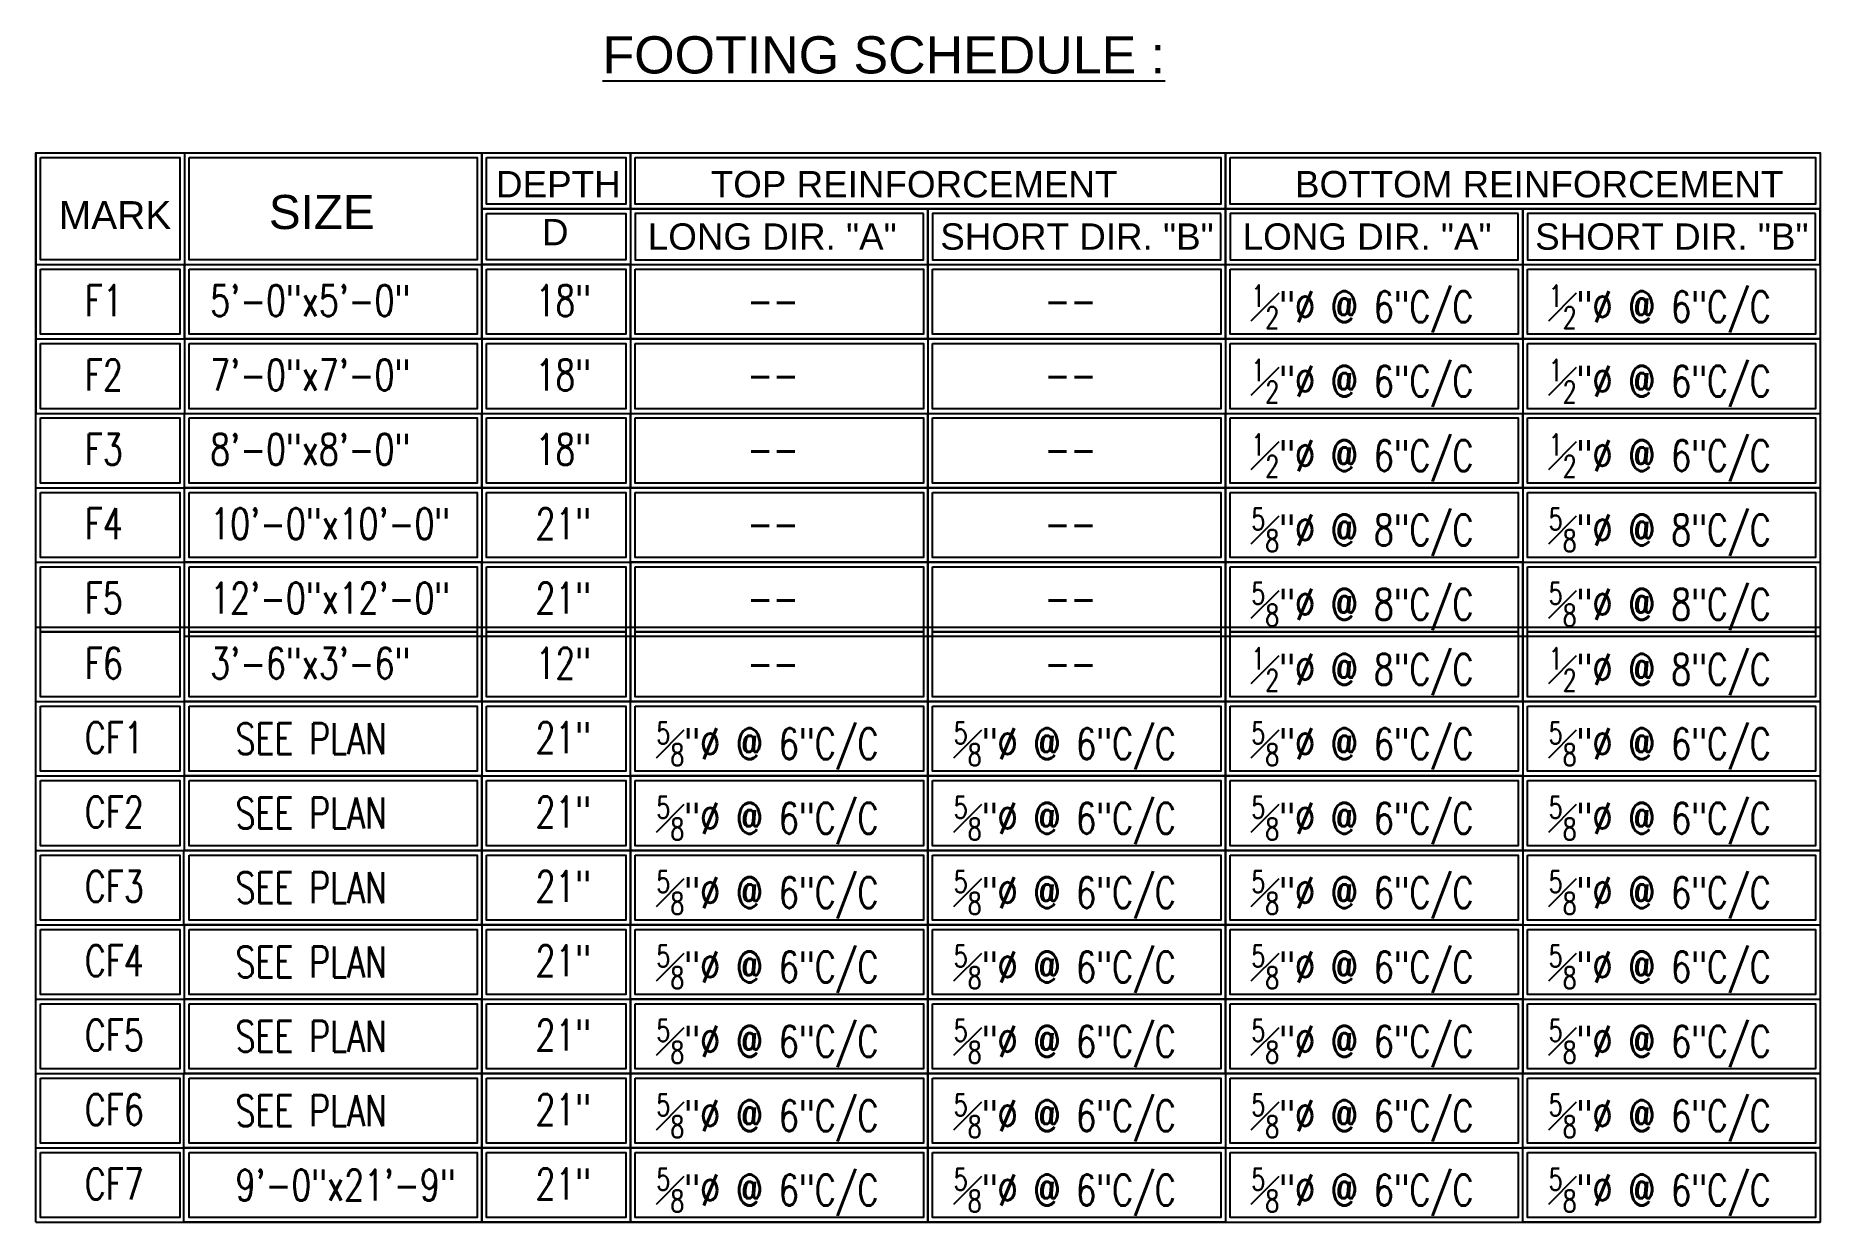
# Model space of a CAD drawing. Header units: inches. Extents: x 41285 to 57578, y -189 to 12305.
# Drawn here: x 52835.2 to 52979.2, y 9552.1 to 9647.9 of the extents above; entities that cross this region are included whole.
import ezdxf

# ---------------------------------------------------------------- set-up
doc = ezdxf.new("R2010")
doc.units = ezdxf.units.IN
doc.header["$LTSCALE"] = 30
doc.header["$MEASUREMENT"] = 0
doc.layers.add('A-TEXT-P', color=242, linetype='Continuous')
doc.layers.add('PB', color=3, linetype='Continuous')
doc.styles.add('3-32', font='simplex.shx', dxfattribs={"width": 0.75, "height": 10.6666})
doc.styles.add('ARIAL', font='arial.ttf')

msp = doc.modelspace()

# ---------------------------------------------------------------- texts
at = {"layer": 'A-TEXT-P', "color": 4, "style": 'ARIAL'}
for s, height, p in [('%%UFOOTING SCHEDULE :', 3, (52880.92226069, 9644.81131395)), ('DEPTH', 2.125, (52872.33002116, 9634.81943109)), ('TOP REINFORCEMENT', 2.125, (52889.65853858, 9634.81943109)), ('BOTTOM REINFORCEMENT', 2.125, (52936.79860458, 9634.81943109)), ('SIZE', 2.75, (52854.00155228, 9632.26118857)), ('MARK', 2.25, (52837.04823333, 9632.26118857)), ('D', 2.125, (52876.04014205, 9630.9510325)), ('LONG DIR. "A"', 2.125, (52884.57739855, 9630.59421106)), ('SHORT DIR. "B"', 2.125, (52908.17671521, 9630.59421106)), ('LONG DIR. "A"', 2.125, (52932.57739855, 9630.59421106)), ('SHORT DIR. "B"', 2.125, (52956.17671521, 9630.59421106))]:
    msp.add_text(s, height=height, dxfattribs=at).set_placement(p)
at = {"layer": 'A-TEXT-P', "color": 2, "char_height": 2.5, "attachment_point": 1, "style": '3-32'}
for s, insert in [('\\A1;F1', (52839.16269705, 9627.74111158)), ('\\A1;5\'-0"x5\'-0"', (52849.27230767, 9627.74111158)), ('\\A1;18"', (52875.51277362, 9627.74111158)), ('\\A1;{\\H0.7x;\\S1#2;}"%%C @ 6"C/C', (52933.27230767, 9627.74111158)), ('\\A1;{\\H0.7x;\\S1#2;\\H1.4286x;"%%C @ 6"C/C}', (52957.27230767, 9627.74111158)), ('\\A1;--', (52892.5914739, 9627.74111158)), ('\\A1;--', (52916.5914739, 9627.74111158)), ('\\A1;F2', (52839.16269705, 9621.74111158)), ('\\A1;7\'-0"x7\'-0"', (52849.27230767, 9621.74111158)), ('\\A1;18"', (52875.51277362, 9621.74111158)), ('\\A1;{\\H0.7x;\\S1#2;\\H1.4286x;"%%C @ 6"C/C}', (52933.27230767, 9621.74111158)), ('\\A1;{\\H0.7x;\\S1#2;\\H1.4286x;"%%C @ 6"C/C}', (52957.27230767, 9621.74111158)), ('\\A1;--', (52892.5914739, 9621.74111158)), ('\\A1;--', (52916.5914739, 9621.74111158)), ('\\A1;F3', (52839.16269705, 9615.74111158)), ('\\A1;8\'-0"x8\'-0"', (52849.27230767, 9615.74111158)), ('\\A1;18"', (52875.51277362, 9615.74111158)), ('\\A1;{\\H0.7x;\\S1#2;\\H1.4286x;"%%C @ 6"C/C}', (52933.27230767, 9615.74111158)), ('\\A1;{\\H0.7x;\\S1#2;\\H1.4286x;"%%C @ 6"C/C}', (52957.27230767, 9615.74111158)), ('\\A1;--', (52892.5914739, 9615.74111158)), ('\\A1;--', (52916.5914739, 9615.74111158)), ('\\A1;F4', (52839.16269705, 9609.74111158)), ('\\A1;10\'-0"x10\'-0"', (52849.27230767, 9609.74111158)), ('\\A1;21"', (52875.51277362, 9609.74111158)), ('\\A1;{\\H0.7x;\\S5#8;\\H1.4286x;"%%C @ 8"C/C}', (52933.27230767, 9609.74111158)), ('\\A1;{\\H0.7x;\\S5#8;\\H1.4286x;"%%C @ 8"C/C}', (52957.27230767, 9609.74111158)), ('\\A1;--', (52892.5914739, 9609.74111158)), ('\\A1;--', (52916.5914739, 9609.74111158)), ('\\A1;F5', (52839.16269705, 9603.74111158)), ('\\A1;12\'-0"x12\'-0"', (52849.27230767, 9603.74111158)), ('\\A1;21"', (52875.51277362, 9603.74111158)), ('\\A1;{\\H0.7x;\\S5#8;\\H1.4286x;"%%C @ 8"C/C}', (52933.27230767, 9603.74111158)), ('\\A1;{\\H0.7x;\\S5#8;\\H1.4286x;"%%C @ 8"C/C}', (52957.27230767, 9603.74111158)), ('\\A1;--', (52892.5914739, 9603.74111158)), ('\\A1;--', (52916.5914739, 9603.74111158)), ('\\A1;F6', (52839.16269705, 9598.49111158)), ('\\A1;3\'-6"x3\'-6"', (52849.27230767, 9598.49111158)), ('\\A1;12"', (52875.51277362, 9598.49111158)), ('\\A1;{\\H0.7x;\\S1#2;\\H1.4286x;"%%C @ 8"C/C}', (52933.27230767, 9598.49111158)), ('\\A1;{\\H0.7x;\\S1#2;\\H1.4286x;"%%C @ 8"C/C}', (52957.27230767, 9598.49111158)), ('\\A1;--', (52892.5914739, 9598.49111158)), ('\\A1;--', (52916.5914739, 9598.49111158)), ('\\A1;CF1', (52839.16269705, 9592.49111158)), ('\\A1;SEE PLAN', (52851.31666348, 9592.39822439)), ('\\A1;21"', (52875.51277362, 9592.49111158)), ('\\A1;{\\H0.7x;\\S5#8;}"%%C @ 6"C/C', (52885.27230767, 9592.49111158)), ('\\A1;{\\H0.7x;\\S5#8;\\H1.4286x;"%%C @ 6"C/C}', (52909.27230767, 9592.49111158)), ('\\A1;{\\H0.7x;\\S5#8;\\H1.4286x;"%%C @ 6"C/C}', (52933.27230767, 9592.49111158)), ('\\A1;{\\H0.7x;\\S5#8;\\H1.4286x;"%%C @ 6"C/C}', (52957.27230767, 9592.49111158)), ('\\A1;CF2', (52839.16269705, 9586.49111158)), ('\\A1;SEE PLAN', (52851.31666348, 9586.39822439)), ('\\A1;21"', (52875.51277362, 9586.49111158)), ('\\A1;{\\H0.7x;\\S5#8;\\H1.4286x;"%%C @ 6"C/C}', (52885.27230767, 9586.49111158)), ('\\A1;{\\H0.7x;\\S5#8;\\H1.4286x;"%%C @ 6"C/C}', (52909.27230767, 9586.49111158)), ('\\A1;{\\H0.7x;\\S5#8;\\H1.4286x;"%%C @ 6"C/C}', (52933.27230767, 9586.49111158)), ('\\A1;{\\H0.7x;\\S5#8;\\H1.4286x;"%%C @ 6"C/C}', (52957.27230767, 9586.49111158)), ('\\A1;CF3', (52839.16269705, 9580.49111158)), ('\\A1;SEE PLAN', (52851.31666348, 9580.39822439)), ('\\A1;21"', (52875.51277362, 9580.49111158)), ('\\A1;{\\H0.7x;\\S5#8;\\H1.4286x;"%%C @ 6"C/C}', (52885.27230767, 9580.49111158)), ('\\A1;{\\H0.7x;\\S5#8;\\H1.4286x;"%%C @ 6"C/C}', (52909.27230767, 9580.49111158)), ('\\A1;{\\H0.7x;\\S5#8;\\H1.4286x;"%%C @ 6"C/C}', (52933.27230767, 9580.49111158)), ('\\A1;{\\H0.7x;\\S5#8;\\H1.4286x;"%%C @ 6"C/C}', (52957.27230767, 9580.49111158)), ('\\A1;CF4', (52839.16269705, 9574.49111158)), ('\\A1;SEE PLAN', (52851.31666348, 9574.39822439)), ('\\A1;21"', (52875.51277362, 9574.49111158)), ('\\A1;{\\H0.7x;\\S5#8;\\H1.4286x;"%%C @ 6"C/C}', (52885.27230767, 9574.49111158)), ('\\A1;{\\H0.7x;\\S5#8;\\H1.4286x;"%%C @ 6"C/C}', (52909.27230767, 9574.49111158)), ('\\A1;{\\H0.7x;\\S5#8;\\H1.4286x;"%%C @ 6"C/C}', (52933.27230767, 9574.49111158)), ('\\A1;{\\H0.7x;\\S5#8;\\H1.4286x;"%%C @ 6"C/C}', (52957.27230767, 9574.49111158)), ('\\A1;CF5', (52839.16269705, 9568.49111158)), ('\\A1;SEE PLAN', (52851.31666348, 9568.39822439)), ('\\A1;21"', (52875.51277362, 9568.49111158)), ('\\A1;{\\H0.7x;\\S5#8;\\H1.4286x;"%%C @ 6"C/C}', (52885.27230767, 9568.49111158)), ('\\A1;{\\H0.7x;\\S5#8;\\H1.4286x;"%%C @ 6"C/C}', (52909.27230767, 9568.49111158)), ('\\A1;{\\H0.7x;\\S5#8;\\H1.4286x;"%%C @ 6"C/C}', (52933.27230767, 9568.49111158)), ('\\A1;{\\H0.7x;\\S5#8;\\H1.4286x;"%%C @ 6"C/C}', (52957.27230767, 9568.49111158)), ('\\A1;CF6', (52839.16269705, 9562.49111158)), ('\\A1;SEE PLAN', (52851.31666348, 9562.39822439)), ('\\A1;21"', (52875.51277362, 9562.49111158)), ('\\A1;{\\H0.7x;\\S5#8;\\H1.4286x;"%%C @ 6"C/C}', (52885.27230767, 9562.49111158)), ('\\A1;{\\H0.7x;\\S5#8;\\H1.4286x;"%%C @ 6"C/C}', (52909.27230767, 9562.49111158)), ('\\A1;{\\H0.7x;\\S5#8;\\H1.4286x;"%%C @ 6"C/C}', (52933.27230767, 9562.49111158)), ('\\A1;{\\H0.7x;\\S5#8;\\H1.4286x;"%%C @ 6"C/C}', (52957.27230767, 9562.49111158)), ('\\A1;CF7', (52839.16269705, 9556.49111158)), ('\\A1;9\'-0"x21\'-9"', (52851.31666348, 9556.39822439)), ('\\A1;21"', (52875.51277362, 9556.49111158)), ('\\A1;{\\H0.7x;\\S5#8;\\H1.4286x;"%%C @ 6"C/C}', (52885.27230767, 9556.49111158)), ('\\A1;{\\H0.7x;\\S5#8;\\H1.4286x;"%%C @ 6"C/C}', (52909.27230767, 9556.49111158)), ('\\A1;{\\H0.7x;\\S5#8;\\H1.4286x;"%%C @ 6"C/C}', (52933.27230767, 9556.49111158)), ('\\A1;{\\H0.7x;\\S5#8;\\H1.4286x;"%%C @ 6"C/C}', (52957.27230767, 9556.49111158))]:
    msp.add_mtext_dynamic_manual_height_columns(s, width=427.8775523931, gutter_width=30, heights=[0], dxfattribs=dict(at, insert=insert))

# ---------------------------------------------------------------- linework, layer by layer
at = {"layer": 'PB', "color": 1}
for p, q in [((52835.1874212, 9638.39528587), (52835.1874212, 9617.39528587)), ((52835.1874212, 9638.39528587), (52979.1874212, 9638.39528587)), ((52847.1874212, 9638.39528587), (52847.1874212, 9617.39528587)), ((52871.1874212, 9638.39528587), (52871.1874212, 9617.39528587)), ((52883.1874212, 9638.39528587), (52883.1874212, 9617.39528587)), ((52931.1874212, 9638.39528587), (52931.1874212, 9617.39528587)), ((52979.1874212, 9638.39528587), (52979.1874212, 9563.39528587)), ((52871.1874212, 9633.89528587), (52979.1874212, 9633.89528587)), ((52883.1874212, 9633.89528587), (52931.1874212, 9633.89528587)), ((52907.1874212, 9633.89528587), (52907.1874212, 9617.39528587)), ((52931.1874212, 9633.89528587), (52979.1874212, 9633.89528587)), ((52955.1874212, 9633.89528587), (52955.1874212, 9617.39528587)), ((52835.1874212, 9629.39528587), (52979.1874212, 9629.39528587)), ((52835.1874212, 9623.39528587), (52979.1874212, 9623.39528587)), ((52835.1874212, 9617.39528587), (52979.1874212, 9617.39528587)), ((52835.1874212, 9617.39528587), (52979.1874212, 9617.39528587)), ((52835.1874212, 9611.39528587), (52979.1874212, 9611.39528587)), ((52835.1874212, 9605.39528587), (52979.1874212, 9605.39528587)), ((52835.1874212, 9605.39528587), (52979.1874212, 9605.39528587)), ((52835.1874212, 9600.14528587), (52979.1874212, 9600.14528587)), ((52835.1874212, 9600.14528587), (52979.1874212, 9600.14528587)), ((52835.1874212, 9594.14528587), (52979.1874212, 9594.14528587)), ((52835.1874212, 9588.14528587), (52979.1874212, 9588.14528587)), ((52835.1874212, 9588.14528587), (52979.1874212, 9588.14528587)), ((52835.1874212, 9582.14528587), (52979.1874212, 9582.14528587)), ((52835.1874212, 9576.14528587), (52979.1874212, 9576.14528587)), ((52835.1874212, 9576.14528587), (52979.1874212, 9576.14528587)), ((52835.1874212, 9570.14528587), (52979.1874212, 9570.14528587)), ((52835.1874212, 9570.14528587), (52979.1874212, 9570.14528587)), ((52835.1874212, 9564.14528587), (52979.1874212, 9564.14528587)), ((52835.1874212, 9558.14528587), (52979.1874212, 9558.14528587)), ((52835.1874212, 9558.14528587), (52979.1874212, 9558.14528587)), ((52835.1874212, 9552.14528587), (52979.1874212, 9552.14528587))]:
    msp.add_line(p, q, dxfattribs=at)
msp.add_lwpolyline([(52835.1874212, 9552.14528587), (52835.1874212, 9638.39528587), (52979.1874212, 9638.39528587)], dxfattribs=at)
at = {"layer": 'PB'}
for points in [[(52835.5624212, 9638.02028587), (52846.8124212, 9638.02028587), (52846.8124212, 9629.77028587), (52835.5624212, 9629.77028587)], [(52847.5624212, 9638.02028587), (52870.8124212, 9638.02028587), (52870.8124212, 9629.77028587), (52847.5624212, 9629.77028587)], [(52871.5624212, 9638.02028587), (52882.8124212, 9638.02028587), (52882.8124212, 9634.27028587), (52871.5624212, 9634.27028587)], [(52883.5624212, 9638.02028587), (52930.8124212, 9638.02028587), (52930.8124212, 9634.27028587), (52883.5624212, 9634.27028587)], [(52931.5624212, 9638.02028587), (52978.8124212, 9638.02028587), (52978.8124212, 9634.27028587), (52931.5624212, 9634.27028587)], [(52871.5624212, 9633.52028587), (52882.8124212, 9633.52028587), (52882.8124212, 9629.77028587), (52871.5624212, 9629.77028587)], [(52906.8124212, 9633.52028587), (52883.5624212, 9633.52028587), (52883.5624212, 9629.77028587), (52906.8124212, 9629.77028587)], [(52930.8124212, 9633.52028587), (52907.5624212, 9633.52028587), (52907.5624212, 9629.77028587), (52930.8124212, 9629.77028587)], [(52954.8124212, 9633.52028587), (52931.5624212, 9633.52028587), (52931.5624212, 9629.77028587), (52954.8124212, 9629.77028587)], [(52978.8124212, 9633.52028587), (52955.5624212, 9633.52028587), (52955.5624212, 9629.77028587), (52978.8124212, 9629.77028587)], [(52835.5624212, 9629.02028587), (52846.8124212, 9629.02028587), (52846.8124212, 9623.77028587), (52835.5624212, 9623.77028587)], [(52847.5624212, 9629.02028587), (52870.8124212, 9629.02028587), (52870.8124212, 9623.77028587), (52847.5624212, 9623.77028587)], [(52871.5624212, 9629.02028587), (52882.8124212, 9629.02028587), (52882.8124212, 9623.77028587), (52871.5624212, 9623.77028587)], [(52883.5624212, 9629.02028587), (52906.8124212, 9629.02028587), (52906.8124212, 9623.77028587), (52883.5624212, 9623.77028587)], [(52907.5624212, 9629.02028587), (52930.8124212, 9629.02028587), (52930.8124212, 9623.77028587), (52907.5624212, 9623.77028587)], [(52931.5624212, 9629.02028587), (52954.8124212, 9629.02028587), (52954.8124212, 9623.77028587), (52931.5624212, 9623.77028587)], [(52955.5624212, 9629.02028587), (52978.8124212, 9629.02028587), (52978.8124212, 9623.77028587), (52955.5624212, 9623.77028587)], [(52835.5624212, 9623.02028587), (52846.8124212, 9623.02028587), (52846.8124212, 9617.77028587), (52835.5624212, 9617.77028587)], [(52847.5624212, 9623.02028587), (52870.8124212, 9623.02028587), (52870.8124212, 9617.77028587), (52847.5624212, 9617.77028587)], [(52871.5624212, 9623.02028587), (52882.8124212, 9623.02028587), (52882.8124212, 9617.77028587), (52871.5624212, 9617.77028587)], [(52883.5624212, 9623.02028587), (52906.8124212, 9623.02028587), (52906.8124212, 9617.77028587), (52883.5624212, 9617.77028587)], [(52907.5624212, 9623.02028587), (52930.8124212, 9623.02028587), (52930.8124212, 9617.77028587), (52907.5624212, 9617.77028587)], [(52931.5624212, 9623.02028587), (52954.8124212, 9623.02028587), (52954.8124212, 9617.77028587), (52931.5624212, 9617.77028587)], [(52955.5624212, 9623.02028587), (52978.8124212, 9623.02028587), (52978.8124212, 9617.77028587), (52955.5624212, 9617.77028587)], [(52835.5624212, 9617.02028587), (52846.8124212, 9617.02028587), (52846.8124212, 9611.77028587), (52835.5624212, 9611.77028587)], [(52847.5624212, 9617.02028587), (52870.8124212, 9617.02028587), (52870.8124212, 9611.77028587), (52847.5624212, 9611.77028587)], [(52871.5624212, 9617.02028587), (52882.8124212, 9617.02028587), (52882.8124212, 9611.77028587), (52871.5624212, 9611.77028587)], [(52883.5624212, 9617.02028587), (52906.8124212, 9617.02028587), (52906.8124212, 9611.77028587), (52883.5624212, 9611.77028587)], [(52907.5624212, 9617.02028587), (52930.8124212, 9617.02028587), (52930.8124212, 9611.77028587), (52907.5624212, 9611.77028587)], [(52931.5624212, 9617.02028587), (52954.8124212, 9617.02028587), (52954.8124212, 9611.77028587), (52931.5624212, 9611.77028587)], [(52955.5624212, 9617.02028587), (52978.8124212, 9617.02028587), (52978.8124212, 9611.77028587), (52955.5624212, 9611.77028587)], [(52835.5624212, 9611.02028587), (52846.8124212, 9611.02028587), (52846.8124212, 9605.77028587), (52835.5624212, 9605.77028587)], [(52847.5624212, 9611.02028587), (52870.8124212, 9611.02028587), (52870.8124212, 9605.77028587), (52847.5624212, 9605.77028587)], [(52871.5624212, 9611.02028587), (52882.8124212, 9611.02028587), (52882.8124212, 9605.77028587), (52871.5624212, 9605.77028587)], [(52883.5624212, 9611.02028587), (52906.8124212, 9611.02028587), (52906.8124212, 9605.77028587), (52883.5624212, 9605.77028587)], [(52907.5624212, 9611.02028587), (52930.8124212, 9611.02028587), (52930.8124212, 9605.77028587), (52907.5624212, 9605.77028587)], [(52931.5624212, 9611.02028587), (52954.8124212, 9611.02028587), (52954.8124212, 9605.77028587), (52931.5624212, 9605.77028587)], [(52955.5624212, 9611.02028587), (52978.8124212, 9611.02028587), (52978.8124212, 9605.77028587), (52955.5624212, 9605.77028587)], [(52835.5624212, 9605.02028587), (52846.8124212, 9605.02028587), (52846.8124212, 9599.77028587), (52835.5624212, 9599.77028587)], [(52847.5624212, 9605.02028587), (52870.8124212, 9605.02028587), (52870.8124212, 9599.77028587), (52847.5624212, 9599.77028587)], [(52871.5624212, 9605.02028587), (52882.8124212, 9605.02028587), (52882.8124212, 9599.77028587), (52871.5624212, 9599.77028587)], [(52883.5624212, 9605.02028587), (52906.8124212, 9605.02028587), (52906.8124212, 9599.77028587), (52883.5624212, 9599.77028587)], [(52907.5624212, 9605.02028587), (52930.8124212, 9605.02028587), (52930.8124212, 9599.77028587), (52907.5624212, 9599.77028587)], [(52931.5624212, 9605.02028587), (52954.8124212, 9605.02028587), (52954.8124212, 9599.77028587), (52931.5624212, 9599.77028587)], [(52955.5624212, 9605.02028587), (52978.8124212, 9605.02028587), (52978.8124212, 9599.77028587), (52955.5624212, 9599.77028587)], [(52835.5624212, 9599.77028587), (52846.8124212, 9599.77028587), (52846.8124212, 9594.52028587), (52835.5624212, 9594.52028587)], [(52847.5624212, 9599.77028587), (52870.8124212, 9599.77028587), (52870.8124212, 9594.52028587), (52847.5624212, 9594.52028587)], [(52871.5624212, 9599.77028587), (52882.8124212, 9599.77028587), (52882.8124212, 9594.52028587), (52871.5624212, 9594.52028587)], [(52883.5624212, 9599.77028587), (52906.8124212, 9599.77028587), (52906.8124212, 9594.52028587), (52883.5624212, 9594.52028587)], [(52907.5624212, 9599.77028587), (52930.8124212, 9599.77028587), (52930.8124212, 9594.52028587), (52907.5624212, 9594.52028587)], [(52931.5624212, 9599.77028587), (52954.8124212, 9599.77028587), (52954.8124212, 9594.52028587), (52931.5624212, 9594.52028587)], [(52955.5624212, 9599.77028587), (52978.8124212, 9599.77028587), (52978.8124212, 9594.52028587), (52955.5624212, 9594.52028587)], [(52835.5624212, 9593.77028587), (52846.8124212, 9593.77028587), (52846.8124212, 9588.52028587), (52835.5624212, 9588.52028587)], [(52847.5624212, 9593.77028587), (52870.8124212, 9593.77028587), (52870.8124212, 9588.52028587), (52847.5624212, 9588.52028587)], [(52871.5624212, 9593.77028587), (52882.8124212, 9593.77028587), (52882.8124212, 9588.52028587), (52871.5624212, 9588.52028587)], [(52883.5624212, 9593.77028587), (52906.8124212, 9593.77028587), (52906.8124212, 9588.52028587), (52883.5624212, 9588.52028587)], [(52907.5624212, 9593.77028587), (52930.8124212, 9593.77028587), (52930.8124212, 9588.52028587), (52907.5624212, 9588.52028587)], [(52931.5624212, 9593.77028587), (52954.8124212, 9593.77028587), (52954.8124212, 9588.52028587), (52931.5624212, 9588.52028587)], [(52955.5624212, 9593.77028587), (52978.8124212, 9593.77028587), (52978.8124212, 9588.52028587), (52955.5624212, 9588.52028587)], [(52835.5624212, 9587.77028587), (52846.8124212, 9587.77028587), (52846.8124212, 9582.52028587), (52835.5624212, 9582.52028587)], [(52847.5624212, 9587.77028587), (52870.8124212, 9587.77028587), (52870.8124212, 9582.52028587), (52847.5624212, 9582.52028587)], [(52871.5624212, 9587.77028587), (52882.8124212, 9587.77028587), (52882.8124212, 9582.52028587), (52871.5624212, 9582.52028587)], [(52883.5624212, 9587.77028587), (52906.8124212, 9587.77028587), (52906.8124212, 9582.52028587), (52883.5624212, 9582.52028587)], [(52907.5624212, 9587.77028587), (52930.8124212, 9587.77028587), (52930.8124212, 9582.52028587), (52907.5624212, 9582.52028587)], [(52931.5624212, 9587.77028587), (52954.8124212, 9587.77028587), (52954.8124212, 9582.52028587), (52931.5624212, 9582.52028587)], [(52955.5624212, 9587.77028587), (52978.8124212, 9587.77028587), (52978.8124212, 9582.52028587), (52955.5624212, 9582.52028587)], [(52835.5624212, 9581.77028587), (52846.8124212, 9581.77028587), (52846.8124212, 9576.52028587), (52835.5624212, 9576.52028587)], [(52847.5624212, 9581.77028587), (52870.8124212, 9581.77028587), (52870.8124212, 9576.52028587), (52847.5624212, 9576.52028587)], [(52871.5624212, 9581.77028587), (52882.8124212, 9581.77028587), (52882.8124212, 9576.52028587), (52871.5624212, 9576.52028587)], [(52883.5624212, 9581.77028587), (52906.8124212, 9581.77028587), (52906.8124212, 9576.52028587), (52883.5624212, 9576.52028587)], [(52907.5624212, 9581.77028587), (52930.8124212, 9581.77028587), (52930.8124212, 9576.52028587), (52907.5624212, 9576.52028587)], [(52931.5624212, 9581.77028587), (52954.8124212, 9581.77028587), (52954.8124212, 9576.52028587), (52931.5624212, 9576.52028587)], [(52955.5624212, 9581.77028587), (52978.8124212, 9581.77028587), (52978.8124212, 9576.52028587), (52955.5624212, 9576.52028587)], [(52835.5624212, 9575.77028587), (52846.8124212, 9575.77028587), (52846.8124212, 9570.52028587), (52835.5624212, 9570.52028587)], [(52847.5624212, 9575.77028587), (52870.8124212, 9575.77028587), (52870.8124212, 9570.52028587), (52847.5624212, 9570.52028587)], [(52871.5624212, 9575.77028587), (52882.8124212, 9575.77028587), (52882.8124212, 9570.52028587), (52871.5624212, 9570.52028587)], [(52883.5624212, 9575.77028587), (52906.8124212, 9575.77028587), (52906.8124212, 9570.52028587), (52883.5624212, 9570.52028587)], [(52907.5624212, 9575.77028587), (52930.8124212, 9575.77028587), (52930.8124212, 9570.52028587), (52907.5624212, 9570.52028587)], [(52931.5624212, 9575.77028587), (52954.8124212, 9575.77028587), (52954.8124212, 9570.52028587), (52931.5624212, 9570.52028587)], [(52955.5624212, 9575.77028587), (52978.8124212, 9575.77028587), (52978.8124212, 9570.52028587), (52955.5624212, 9570.52028587)], [(52835.5624212, 9569.77028587), (52846.8124212, 9569.77028587), (52846.8124212, 9564.52028587), (52835.5624212, 9564.52028587)], [(52847.5624212, 9569.77028587), (52870.8124212, 9569.77028587), (52870.8124212, 9564.52028587), (52847.5624212, 9564.52028587)], [(52871.5624212, 9569.77028587), (52882.8124212, 9569.77028587), (52882.8124212, 9564.52028587), (52871.5624212, 9564.52028587)], [(52883.5624212, 9569.77028587), (52906.8124212, 9569.77028587), (52906.8124212, 9564.52028587), (52883.5624212, 9564.52028587)], [(52907.5624212, 9569.77028587), (52930.8124212, 9569.77028587), (52930.8124212, 9564.52028587), (52907.5624212, 9564.52028587)], [(52931.5624212, 9569.77028587), (52954.8124212, 9569.77028587), (52954.8124212, 9564.52028587), (52931.5624212, 9564.52028587)], [(52955.5624212, 9569.77028587), (52978.8124212, 9569.77028587), (52978.8124212, 9564.52028587), (52955.5624212, 9564.52028587)], [(52835.5624212, 9563.77028587), (52846.8124212, 9563.77028587), (52846.8124212, 9558.52028587), (52835.5624212, 9558.52028587)], [(52847.5624212, 9563.77028587), (52870.8124212, 9563.77028587), (52870.8124212, 9558.52028587), (52847.5624212, 9558.52028587)], [(52871.5624212, 9563.77028587), (52882.8124212, 9563.77028587), (52882.8124212, 9558.52028587), (52871.5624212, 9558.52028587)], [(52883.5624212, 9563.77028587), (52906.8124212, 9563.77028587), (52906.8124212, 9558.52028587), (52883.5624212, 9558.52028587)], [(52907.5624212, 9563.77028587), (52930.8124212, 9563.77028587), (52930.8124212, 9558.52028587), (52907.5624212, 9558.52028587)], [(52931.5624212, 9563.77028587), (52954.8124212, 9563.77028587), (52954.8124212, 9558.52028587), (52931.5624212, 9558.52028587)], [(52955.5624212, 9563.77028587), (52978.8124212, 9563.77028587), (52978.8124212, 9558.52028587), (52955.5624212, 9558.52028587)], [(52835.5624212, 9557.77028587), (52846.8124212, 9557.77028587), (52846.8124212, 9552.52028587), (52835.5624212, 9552.52028587)], [(52847.5624212, 9557.77028587), (52870.8124212, 9557.77028587), (52870.8124212, 9552.52028587), (52847.5624212, 9552.52028587)], [(52871.5624212, 9557.77028587), (52882.8124212, 9557.77028587), (52882.8124212, 9552.52028587), (52871.5624212, 9552.52028587)], [(52883.5624212, 9557.77028587), (52906.8124212, 9557.77028587), (52906.8124212, 9552.52028587), (52883.5624212, 9552.52028587)], [(52907.5624212, 9557.77028587), (52930.8124212, 9557.77028587), (52930.8124212, 9552.52028587), (52907.5624212, 9552.52028587)], [(52931.5624212, 9557.77028587), (52954.8124212, 9557.77028587), (52954.8124212, 9552.52028587), (52931.5624212, 9552.52028587)], [(52955.5624212, 9557.77028587), (52978.8124212, 9557.77028587), (52978.8124212, 9552.52028587), (52955.5624212, 9552.52028587)]]:
    msp.add_lwpolyline(points, close=True, dxfattribs=at)
at = {"layer": 'PB', "color": 1}
for points in [[(52871.1874212, 9638.39528587), (52883.1874212, 9638.39528587), (52883.1874212, 9633.89528587), (52871.1874212, 9633.89528587)], [(52883.1874212, 9638.39528587), (52931.1874212, 9638.39528587), (52931.1874212, 9633.89528587), (52883.1874212, 9633.89528587)], [(52931.1874212, 9638.39528587), (52979.1874212, 9638.39528587), (52979.1874212, 9633.89528587), (52931.1874212, 9633.89528587)], [(52871.1874212, 9633.89528587), (52883.1874212, 9633.89528587), (52883.1874212, 9629.39528587), (52871.1874212, 9629.39528587)], [(52907.1874212, 9633.89528587), (52883.1874212, 9633.89528587), (52883.1874212, 9629.39528587), (52907.1874212, 9629.39528587)], [(52931.1874212, 9633.89528587), (52907.1874212, 9633.89528587), (52907.1874212, 9629.39528587), (52931.1874212, 9629.39528587)], [(52955.1874212, 9633.89528587), (52931.1874212, 9633.89528587), (52931.1874212, 9629.39528587), (52955.1874212, 9629.39528587)], [(52979.1874212, 9633.89528587), (52955.1874212, 9633.89528587), (52955.1874212, 9629.39528587), (52979.1874212, 9629.39528587)], [(52847.1874212, 9629.39528587), (52871.1874212, 9629.39528587), (52871.1874212, 9623.39528587), (52847.1874212, 9623.39528587)], [(52871.1874212, 9629.39528587), (52883.1874212, 9629.39528587), (52883.1874212, 9623.39528587), (52871.1874212, 9623.39528587)], [(52883.1874212, 9629.39528587), (52907.1874212, 9629.39528587), (52907.1874212, 9623.39528587), (52883.1874212, 9623.39528587)], [(52907.1874212, 9629.39528587), (52931.1874212, 9629.39528587), (52931.1874212, 9623.39528587), (52907.1874212, 9623.39528587)], [(52931.1874212, 9629.39528587), (52955.1874212, 9629.39528587), (52955.1874212, 9623.39528587), (52931.1874212, 9623.39528587)], [(52955.1874212, 9629.39528587), (52979.1874212, 9629.39528587), (52979.1874212, 9623.39528587), (52955.1874212, 9623.39528587)], [(52847.1874212, 9617.39528587), (52871.1874212, 9617.39528587), (52871.1874212, 9611.39528587), (52847.1874212, 9611.39528587)], [(52871.1874212, 9617.39528587), (52883.1874212, 9617.39528587), (52883.1874212, 9611.39528587), (52871.1874212, 9611.39528587)], [(52883.1874212, 9617.39528587), (52907.1874212, 9617.39528587), (52907.1874212, 9611.39528587), (52883.1874212, 9611.39528587)], [(52907.1874212, 9617.39528587), (52931.1874212, 9617.39528587), (52931.1874212, 9611.39528587), (52907.1874212, 9611.39528587)], [(52931.1874212, 9617.39528587), (52955.1874212, 9617.39528587), (52955.1874212, 9611.39528587), (52931.1874212, 9611.39528587)], [(52955.1874212, 9617.39528587), (52979.1874212, 9617.39528587), (52979.1874212, 9611.39528587), (52955.1874212, 9611.39528587)], [(52847.1874212, 9611.39528587), (52871.1874212, 9611.39528587), (52871.1874212, 9605.39528587), (52847.1874212, 9605.39528587)], [(52883.1874212, 9611.39528587), (52907.1874212, 9611.39528587), (52907.1874212, 9605.39528587), (52883.1874212, 9605.39528587)], [(52907.1874212, 9611.39528587), (52931.1874212, 9611.39528587), (52931.1874212, 9605.39528587), (52907.1874212, 9605.39528587)], [(52931.1874212, 9611.39528587), (52955.1874212, 9611.39528587), (52955.1874212, 9605.39528587), (52931.1874212, 9605.39528587)], [(52847.1874212, 9605.39528587), (52871.1874212, 9605.39528587), (52871.1874212, 9599.39528587), (52847.1874212, 9599.39528587)], [(52871.1874212, 9605.39528587), (52883.1874212, 9605.39528587), (52883.1874212, 9599.39528587), (52871.1874212, 9599.39528587)], [(52883.1874212, 9605.39528587), (52907.1874212, 9605.39528587), (52907.1874212, 9599.39528587), (52883.1874212, 9599.39528587)], [(52907.1874212, 9605.39528587), (52931.1874212, 9605.39528587), (52931.1874212, 9599.39528587), (52907.1874212, 9599.39528587)], [(52931.1874212, 9605.39528587), (52955.1874212, 9605.39528587), (52955.1874212, 9599.39528587), (52931.1874212, 9599.39528587)], [(52955.1874212, 9605.39528587), (52979.1874212, 9605.39528587), (52979.1874212, 9599.39528587), (52955.1874212, 9599.39528587)], [(52847.1874212, 9600.14528587), (52871.1874212, 9600.14528587), (52871.1874212, 9594.14528587), (52847.1874212, 9594.14528587)], [(52871.1874212, 9600.14528587), (52883.1874212, 9600.14528587), (52883.1874212, 9594.14528587), (52871.1874212, 9594.14528587)], [(52883.1874212, 9600.14528587), (52907.1874212, 9600.14528587), (52907.1874212, 9594.14528587), (52883.1874212, 9594.14528587)], [(52907.1874212, 9600.14528587), (52931.1874212, 9600.14528587), (52931.1874212, 9594.14528587), (52907.1874212, 9594.14528587)], [(52931.1874212, 9600.14528587), (52955.1874212, 9600.14528587), (52955.1874212, 9594.14528587), (52931.1874212, 9594.14528587)], [(52955.1874212, 9600.14528587), (52979.1874212, 9600.14528587), (52979.1874212, 9594.14528587), (52955.1874212, 9594.14528587)], [(52847.1874212, 9594.14528587), (52871.1874212, 9594.14528587), (52871.1874212, 9588.14528587), (52847.1874212, 9588.14528587)], [(52883.1874212, 9594.14528587), (52907.1874212, 9594.14528587), (52907.1874212, 9588.14528587), (52883.1874212, 9588.14528587)], [(52907.1874212, 9594.14528587), (52931.1874212, 9594.14528587), (52931.1874212, 9588.14528587), (52907.1874212, 9588.14528587)], [(52931.1874212, 9594.14528587), (52955.1874212, 9594.14528587), (52955.1874212, 9588.14528587), (52931.1874212, 9588.14528587)], [(52847.1874212, 9588.14528587), (52871.1874212, 9588.14528587), (52871.1874212, 9582.14528587), (52847.1874212, 9582.14528587)], [(52871.1874212, 9588.14528587), (52883.1874212, 9588.14528587), (52883.1874212, 9582.14528587), (52871.1874212, 9582.14528587)], [(52883.1874212, 9588.14528587), (52907.1874212, 9588.14528587), (52907.1874212, 9582.14528587), (52883.1874212, 9582.14528587)], [(52907.1874212, 9588.14528587), (52931.1874212, 9588.14528587), (52931.1874212, 9582.14528587), (52907.1874212, 9582.14528587)], [(52931.1874212, 9588.14528587), (52955.1874212, 9588.14528587), (52955.1874212, 9582.14528587), (52931.1874212, 9582.14528587)], [(52955.1874212, 9588.14528587), (52979.1874212, 9588.14528587), (52979.1874212, 9582.14528587), (52955.1874212, 9582.14528587)], [(52847.1350975, 9582.14528587), (52871.1874212, 9582.14528587), (52871.1874212, 9576.14528587), (52847.1350975, 9576.14528587)], [(52871.1874212, 9582.14528587), (52883.1874212, 9582.14528587), (52883.1874212, 9576.14528587), (52871.1874212, 9576.14528587)], [(52883.1874212, 9582.14528587), (52907.1874212, 9582.14528587), (52907.1874212, 9576.14528587), (52883.1874212, 9576.14528587)], [(52907.1874212, 9582.14528587), (52931.1874212, 9582.14528587), (52931.1874212, 9576.14528587), (52907.1874212, 9576.14528587)], [(52931.1874212, 9582.14528587), (52955.1874212, 9582.14528587), (52955.1874212, 9576.14528587), (52931.1874212, 9576.14528587)], [(52847.1874212, 9576.14528587), (52871.1874212, 9576.14528587), (52871.1874212, 9570.14528587), (52847.1874212, 9570.14528587)], [(52883.1874212, 9576.14528587), (52907.1874212, 9576.14528587), (52907.1874212, 9570.14528587), (52883.1874212, 9570.14528587)], [(52907.1874212, 9576.14528587), (52931.1874212, 9576.14528587), (52931.1874212, 9570.14528587), (52907.1874212, 9570.14528587)], [(52931.1874212, 9576.14528587), (52955.1874212, 9576.14528587), (52955.1874212, 9570.14528587), (52931.1874212, 9570.14528587)], [(52847.1874212, 9570.14528587), (52871.1874212, 9570.14528587), (52871.1874212, 9564.14528587), (52847.1874212, 9564.14528587)], [(52871.1874212, 9570.14528587), (52883.1874212, 9570.14528587), (52883.1874212, 9564.14528587), (52871.1874212, 9564.14528587)], [(52883.1874212, 9570.14528587), (52907.1874212, 9570.14528587), (52907.1874212, 9564.14528587), (52883.1874212, 9564.14528587)], [(52907.1874212, 9570.14528587), (52931.1874212, 9570.14528587), (52931.1874212, 9564.14528587), (52907.1874212, 9564.14528587)], [(52931.1874212, 9570.14528587), (52955.1874212, 9570.14528587), (52955.1874212, 9564.14528587), (52931.1874212, 9564.14528587)], [(52955.1874212, 9570.14528587), (52979.1874212, 9570.14528587), (52979.1874212, 9564.14528587), (52955.1874212, 9564.14528587)], [(52847.1350975, 9564.14528587), (52871.1874212, 9564.14528587), (52871.1874212, 9558.14528587), (52847.1350975, 9558.14528587)], [(52871.1874212, 9564.14528587), (52883.1874212, 9564.14528587), (52883.1874212, 9558.14528587), (52871.1874212, 9558.14528587)], [(52883.1874212, 9564.14528587), (52907.1874212, 9564.14528587), (52907.1874212, 9558.14528587), (52883.1874212, 9558.14528587)], [(52907.1874212, 9564.14528587), (52931.1874212, 9564.14528587), (52931.1874212, 9558.14528587), (52907.1874212, 9558.14528587)], [(52955.1874212, 9564.14528587), (52979.1874212, 9564.14528587), (52979.1874212, 9558.14528587), (52955.1874212, 9558.14528587)], [(52847.1350975, 9558.14528587), (52871.1874212, 9558.14528587), (52871.1874212, 9552.14528587), (52847.1350975, 9552.14528587)], [(52871.1874212, 9558.14528587), (52883.1874212, 9558.14528587), (52883.1874212, 9552.14528587), (52871.1874212, 9552.14528587)], [(52883.1874212, 9558.14528587), (52907.1874212, 9558.14528587), (52907.1874212, 9552.14528587), (52883.1874212, 9552.14528587)], [(52907.1874212, 9558.14528587), (52931.1874212, 9558.14528587), (52931.1874212, 9552.14528587), (52907.1874212, 9552.14528587)], [(52955.1874212, 9558.14528587), (52979.1874212, 9558.14528587), (52979.1874212, 9552.14528587), (52955.1874212, 9552.14528587)]]:
    msp.add_lwpolyline(points, close=True, dxfattribs=at)

msp.set_redraw_order([(e.dxf.handle, doc.entitydb.next_handle()) for e in msp.query("TEXT MTEXT ATTDEF DIMENSION ARC_DIMENSION")])  # texts and dimensions are drawn at this point

doc.saveas('drawing.dxf')
